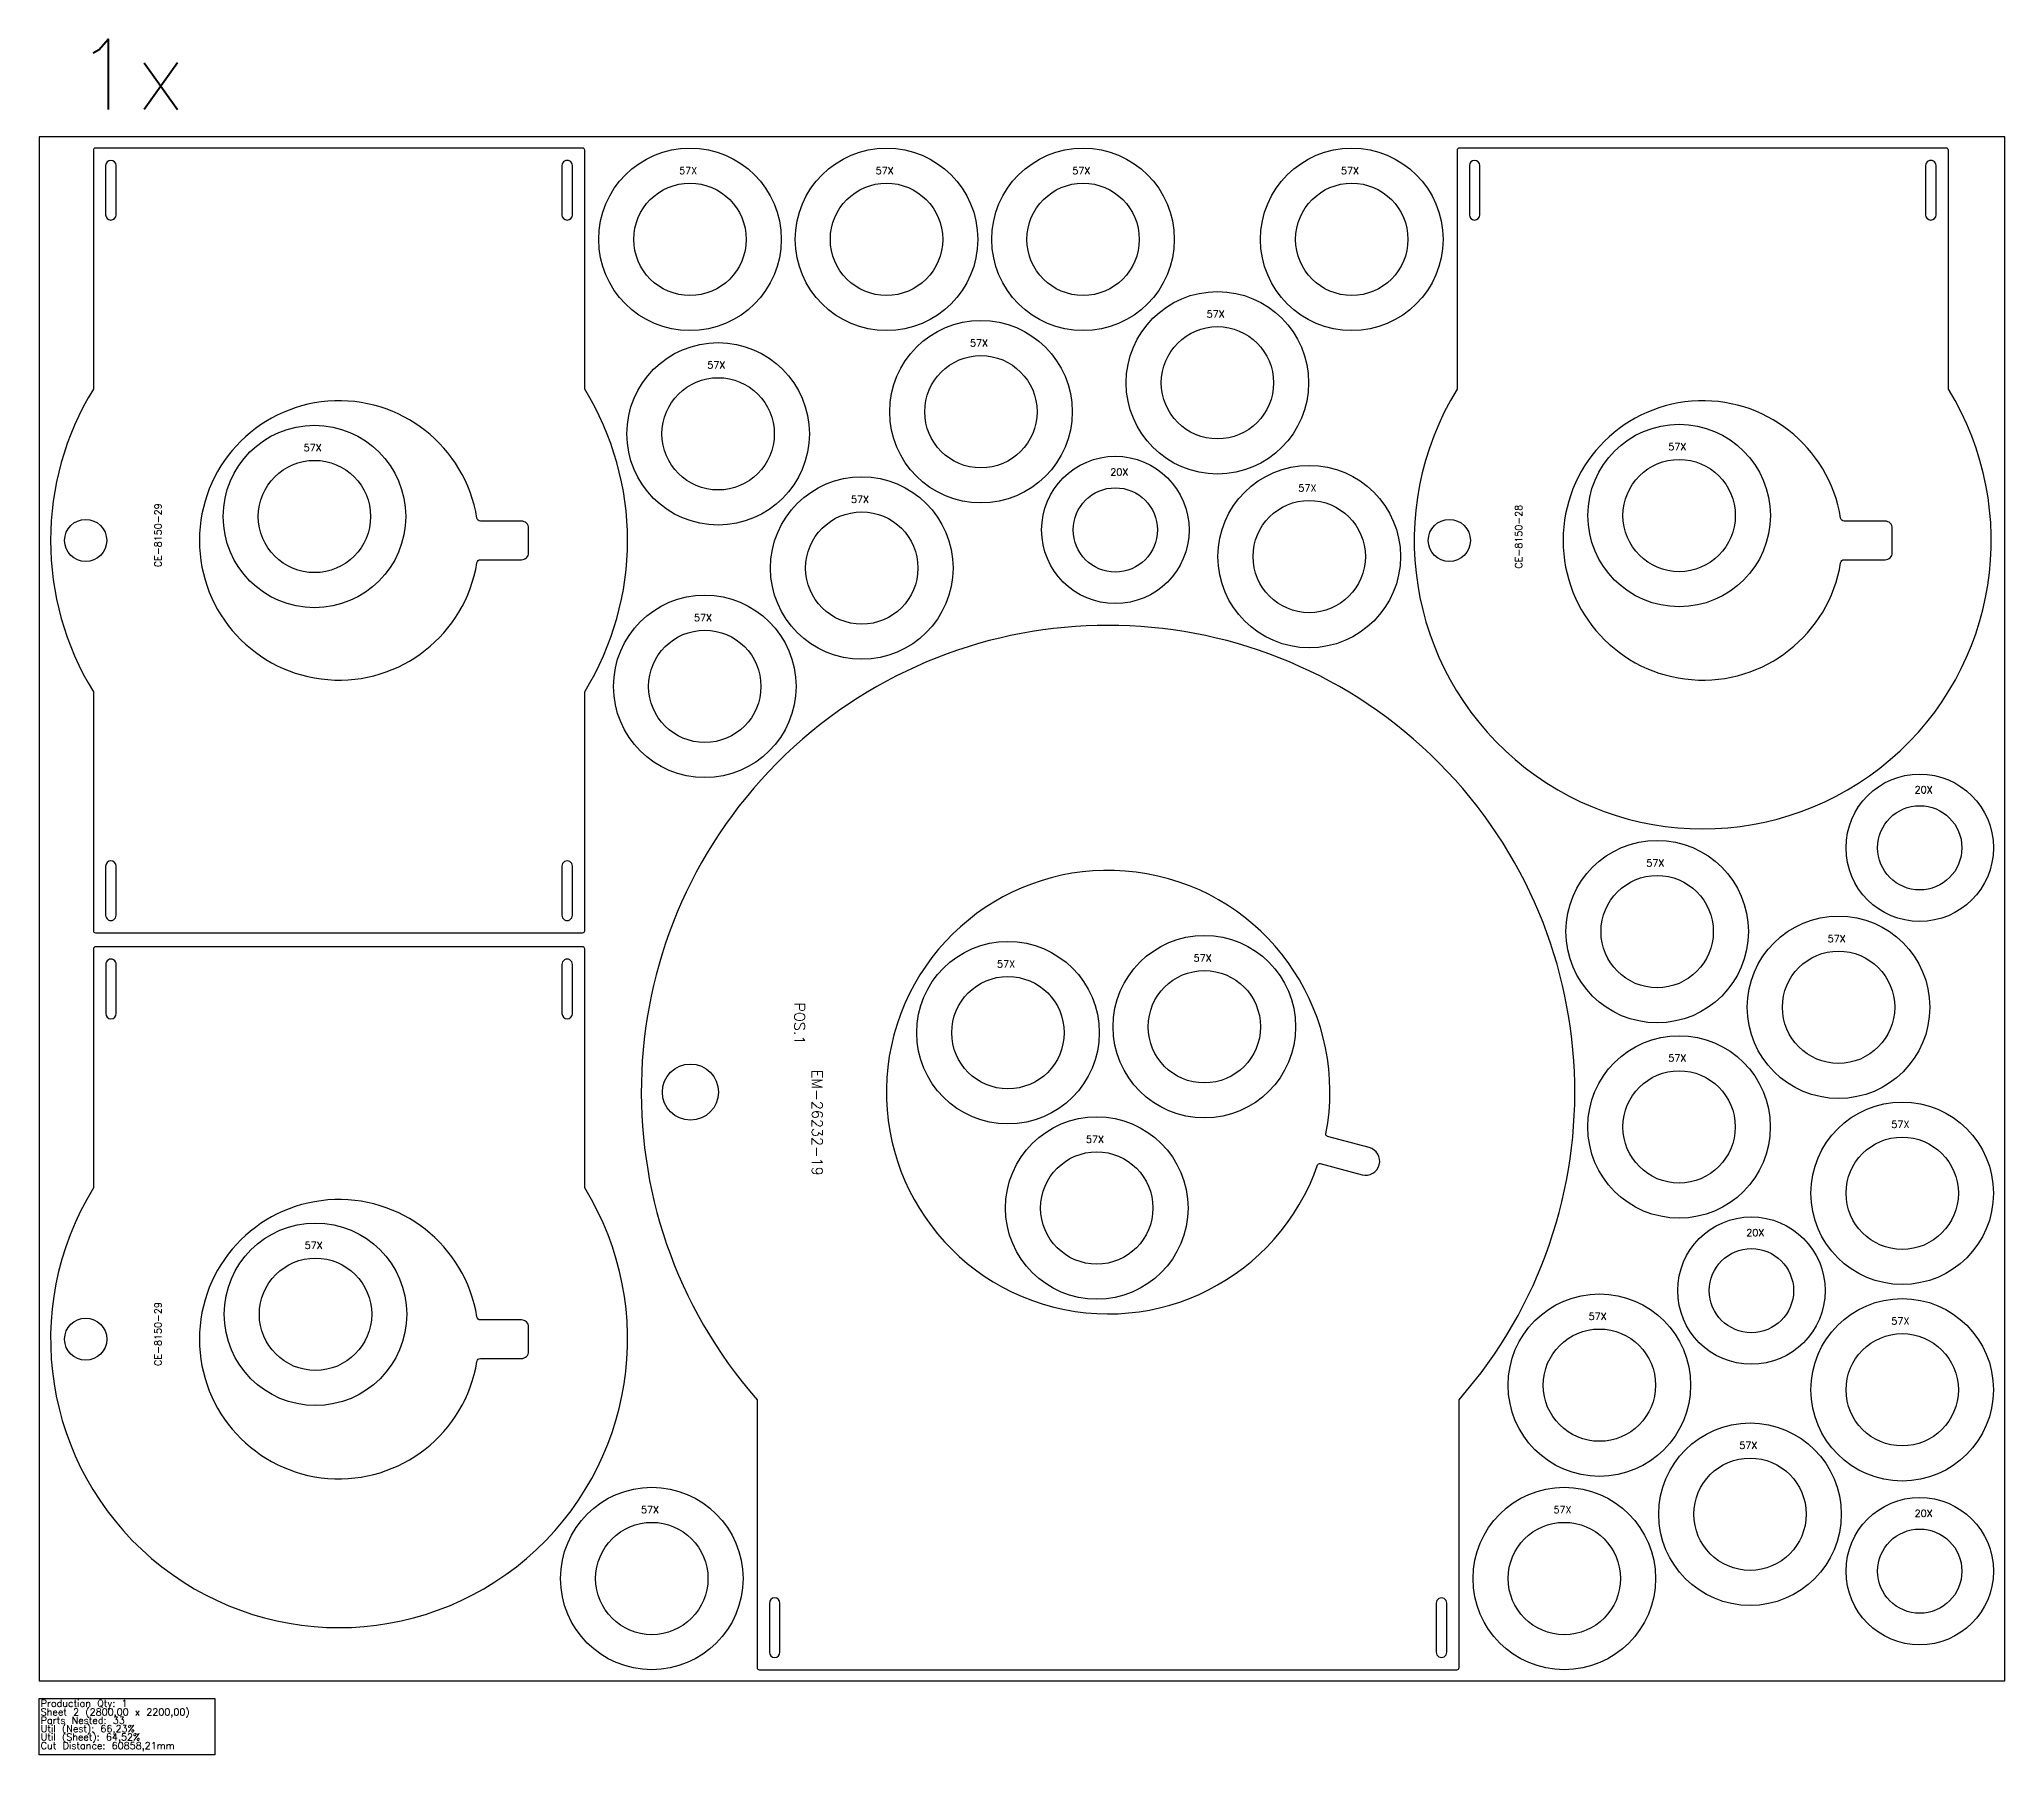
# Model space of a CAD drawing. Header units: millimetres. Extents: x 0 to 8601, y -105 to 2364.
# Drawn here: x 2310 to 5110, y -105 to 2339 of the extents above; entities that cross this region are included whole.
import ezdxf

# ---------------------------------------------------------------- set-up
doc = ezdxf.new("R2010")
doc.units = ezdxf.units.MM
for name, color, linetype in [('--NestedParts--', 7, 'Continuous'), ('sheet', 24, 'Continuous'), ('Stats', 7, 'Continuous'), ('Texto', 7, 'Continuous')]:
    doc.layers.add(name, color=color, linetype=linetype)
doc.styles.get("Standard").update_dxf_attribs({"font": 'txt.shx'})

msp = doc.modelspace()

# ---------------------------------------------------------------- texts
at = {"insert": (2361, 2339), "char_height": 100, "attachment_point": 1}
msp.add_mtext_dynamic_manual_height_columns('1x', width=319.77, gutter_width=1, heights=[0], dxfattribs=at)
at = {"layer": 'Stats', "color": 60}
for s, p in [('Production Qty: 1', (2312, -37)), ('Sheet 2 (2800,00 x 2200,00)', (2312, -49)), ('Parts Nested: 33', (2312, -61)), ('Util (Nest): 66,23%', (2312, -73)), ('Util (Sheet): 64,52%', (2312, -85)), ('Cut Distance: 60858,21mm', (2312, -97))]:
    msp.add_text(s, height=10, dxfattribs=at).set_placement(p)
at = {"layer": 'Texto', "color": 3, "char_height": 10, "width": 19.77, "attachment_point": 1}
for s, insert in [('57X', (3221.6, 2156.9)), ('57X', (3501.6, 2156.9)), ('57X', (3781.6, 2156.9)), ('57X', (4164.4, 2156.9)), ('57X', (3973, 1952.5)), ('57X', (3636, 1911.3)), ('57X', (3261.6, 1879.8)), ('57X', (2686.6, 1762.1)), ('57X', (4630.8, 1763.5)), ('20X', (3835.8, 1727.6)), ('57X', (3466.3, 1688.7)), ('57X', (4103.8, 1704.9)), ('57X', (3242.7, 1520.1)), ('20X', (4981.8, 1274.7)), ('57X', (4599.4, 1170.6)), ('57X', (4857.8, 1062.8)), ('57X', (3674.5, 1026.6)), ('57X', (3954.4, 1035.2)), ('57X', (4630.7, 892.4)), ('57X', (4948.6, 797.9)), ('57X', (3801, 776.8)), ('57X', (2688, 625.5)), ('20X', (4742, 643.7)), ('57X', (4517.2, 524.5)), ('57X', (4948.6, 517.8)), ('57X', (4731.8, 340.6)), ('57X', (3167.2, 249)), ('57X', (4467.2, 249)), ('20X', (4981.8, 244.1))]:
    msp.add_mtext(s, dxfattribs=dict(at, insert=insert))
at = {"layer": 'Texto', "color": 3, "attachment_point": 1}
for s, insert, char_height, width, rotation in [('CE-8150-29', (2474, 1586.9), 10, 237.113, 90), ('CE-8150-28', (4412.8, 1584.9), 10, 307.792, 90), ('{\\W7.160231; }EM-26232-19 POS.1', (3425.8, 966.7), 15, 272.388, 270), ('CE-8150-29', (2474.1, 448.9), 10, 237.113, 90)]:
    msp.add_mtext(s, dxfattribs=dict(at, insert=insert, char_height=char_height, width=width, rotation=rotation))

# ---------------------------------------------------------------- linework, layer by layer
at = {"layer": '--NestedParts--', "color": 7}
for points in [[(2387, 1069, 0.414214), (2390, 1066), (3084, 1066, 0.414214), (3087, 1069), (3087, 1409.5, 0.283121), (3087, 1840.5), (3087, 2181, 0.414214), (3084, 2184), (2390, 2184, 0.414214), (2387, 2181), (2387, 1840.5, 0.283121), (2387, 1409.5)], [(5026.8, 2184), (4332.8, 2184, 0.414214), (4329.8, 2181), (4329.8, 1840.5, 1.789872), (5029.8, 1840.5), (5029.8, 2181, 0.414214)], [(2419.5, 2089), (2419.5, 2159, 0.999998), (2404.5, 2159), (2404.5, 2089, 0.999995)], [(3054.5, 2089, 0.999996), (3069.5, 2089), (3069.5, 2159, 1.000001), (3054.5, 2159)], [(4362.3, 2089), (4362.3, 2159, 0.999997), (4347.3, 2159), (4347.3, 2089, 0.999999)], [(4997.3, 2089, 1), (5012.3, 2089), (5012.3, 2159, 1.000001), (4997.3, 2159)], [(2933.5, 1593.3, -0.368092), (2938.4, 1597.5), (2997, 1597.5, 0.414214), (3007, 1607.5), (3007, 1642.5, 0.414214), (2997, 1652.5), (2938.4, 1652.5, -0.368092), (2933.5, 1656.7, 12.473677)], [(4876.3, 1593.3, -0.368092), (4881.2, 1597.5), (4939.8, 1597.5, 0.414214), (4949.8, 1607.5), (4949.8, 1642.5, 0.414214), (4939.8, 1652.5), (4881.2, 1652.5, -0.368092), (4876.3, 1656.7, 12.473677)], [(4332.6, 400.6, 2.206869), (3332.6, 400.6), (3332.6, 19, 0.414214), (3335.6, 16), (4329.6, 16, 0.414214), (4332.6, 19)], [(2419.5, 1161, 0.999998), (2404.5, 1161), (2404.5, 1091, 1.000002), (2419.5, 1091)], [(3054.5, 1161), (3054.5, 1091, 1.000002), (3069.5, 1091), (3069.5, 1161, 1.000001)], [(4131.2, 735.4, -0.393232), (4134.8, 737.3), (4194.5, 721.3, 1), (4204.8, 760), (4145.1, 776, -0.393232), (4143, 779.4, 27.703033)], [(3084.1, 1046), (2390.1, 1046, 0.414214), (2387.1, 1043), (2387.1, 702.5, 1.789872), (3087.1, 702.5), (3087.1, 1043, 0.414214)], [(2419.6, 951), (2419.6, 1021, 1.000002), (2404.6, 1021), (2404.6, 951, 0.999997)], [(3054.6, 951, 0.999998), (3069.6, 951), (3069.6, 1021, 1.000002), (3054.6, 1021)], [(2933.5, 455.3, -0.368092), (2938.5, 459.5), (2997.1, 459.5, 0.414214), (3007.1, 469.5), (3007.1, 504.5, 0.414214), (2997.1, 514.5), (2938.5, 514.5, -0.368092), (2933.5, 518.7, 12.473677)], [(3365.1, 111, 0.999996), (3350.1, 111), (3350.1, 41, 0.999996), (3365.1, 41)], [(4300.1, 111), (4300.1, 41, 1.000007), (4315.1, 41), (4315.1, 111, 1.000004)]]:
    msp.add_lwpolyline(points, format="xyb", close=True, dxfattribs=at)
for centre, radius in [((3237, 2054), 130), ((3517, 2054), 130), ((3797, 2054), 130), ((4179.8, 2054), 130), ((3237, 2054), 80), ((3517, 2054), 80), ((3797, 2054), 80), ((4179.8, 2054), 80), ((3988.4, 1849.6), 130), ((3651.5, 1808.4), 130), ((3277.1, 1776.9), 130), ((3988.4, 1849.6), 80), ((3651.5, 1808.4), 80), ((3277.1, 1776.9), 80), ((2702, 1659.1), 130), ((4646.2, 1660.5), 130), ((2702, 1659.1), 80), ((4646.2, 1660.5), 80), ((3481.7, 1585.7), 130), ((4119.2, 1602), 130), ((4119.2, 1602), 80), ((2376, 1625), 30), ((3481.7, 1585.7), 80), ((4318.8, 1625), 30), ((3258.1, 1417.1), 130), ((3258.1, 1417.1), 80), ((4614.9, 1067.7), 130), ((4614.9, 1067.7), 80), ((4873.3, 959.9), 130), ((3690, 923.7), 130), ((3969.8, 932.2), 130), ((4873.3, 959.9), 80), ((3969.8, 932.2), 80), ((3690, 923.7), 80), ((4646.1, 789.4), 130), ((3237.6, 839), 40), ((4646.1, 789.4), 80), ((4964, 694.9), 130), ((3816.5, 673.9), 130), ((4964, 694.9), 80), ((3816.5, 673.9), 80), ((2703.5, 522.5), 130), ((2703.5, 522.5), 80), ((4532.6, 421.5), 130), ((4964, 414.9), 130), ((2376.1, 487), 30), ((4532.6, 421.5), 80), ((4964, 414.9), 80), ((4747.2, 237.6), 130), ((4747.2, 237.6), 80), ((3182.6, 146), 130), ((4482.6, 146), 130), ((3182.6, 146), 80), ((4482.6, 146), 80)]:
    msp.add_circle(centre, radius, dxfattribs=at)
at = {"layer": '--NestedParts--', "color": 1}
for centre, radius in [((3843, 1640), 105), ((3843, 1640), 60), ((4989, 1187.1), 105), ((4989, 1187.1), 60), ((4749.2, 556.2), 105), ((4749.2, 556.2), 60), ((4989, 156.5), 105), ((4989, 156.5), 60)]:
    msp.add_circle(centre, radius, dxfattribs=at)
at = {"layer": 'sheet', "color": 7}
msp.add_lwpolyline([(2310, 0), (5110, 0), (5110, 2200), (2310, 2200)], close=True, dxfattribs=at)
at = {"layer": 'Stats', "color": 151}
msp.add_lwpolyline([(2310, -25), (2560, -25), (2560, -105), (2310, -105), (2310, -25)], close=True, dxfattribs=at)

msp.set_redraw_order([(e.dxf.handle, doc.entitydb.next_handle()) for e in msp.query("TEXT MTEXT ATTDEF DIMENSION ARC_DIMENSION")])  # texts and dimensions are drawn at this point

doc.saveas('drawing.dxf')
